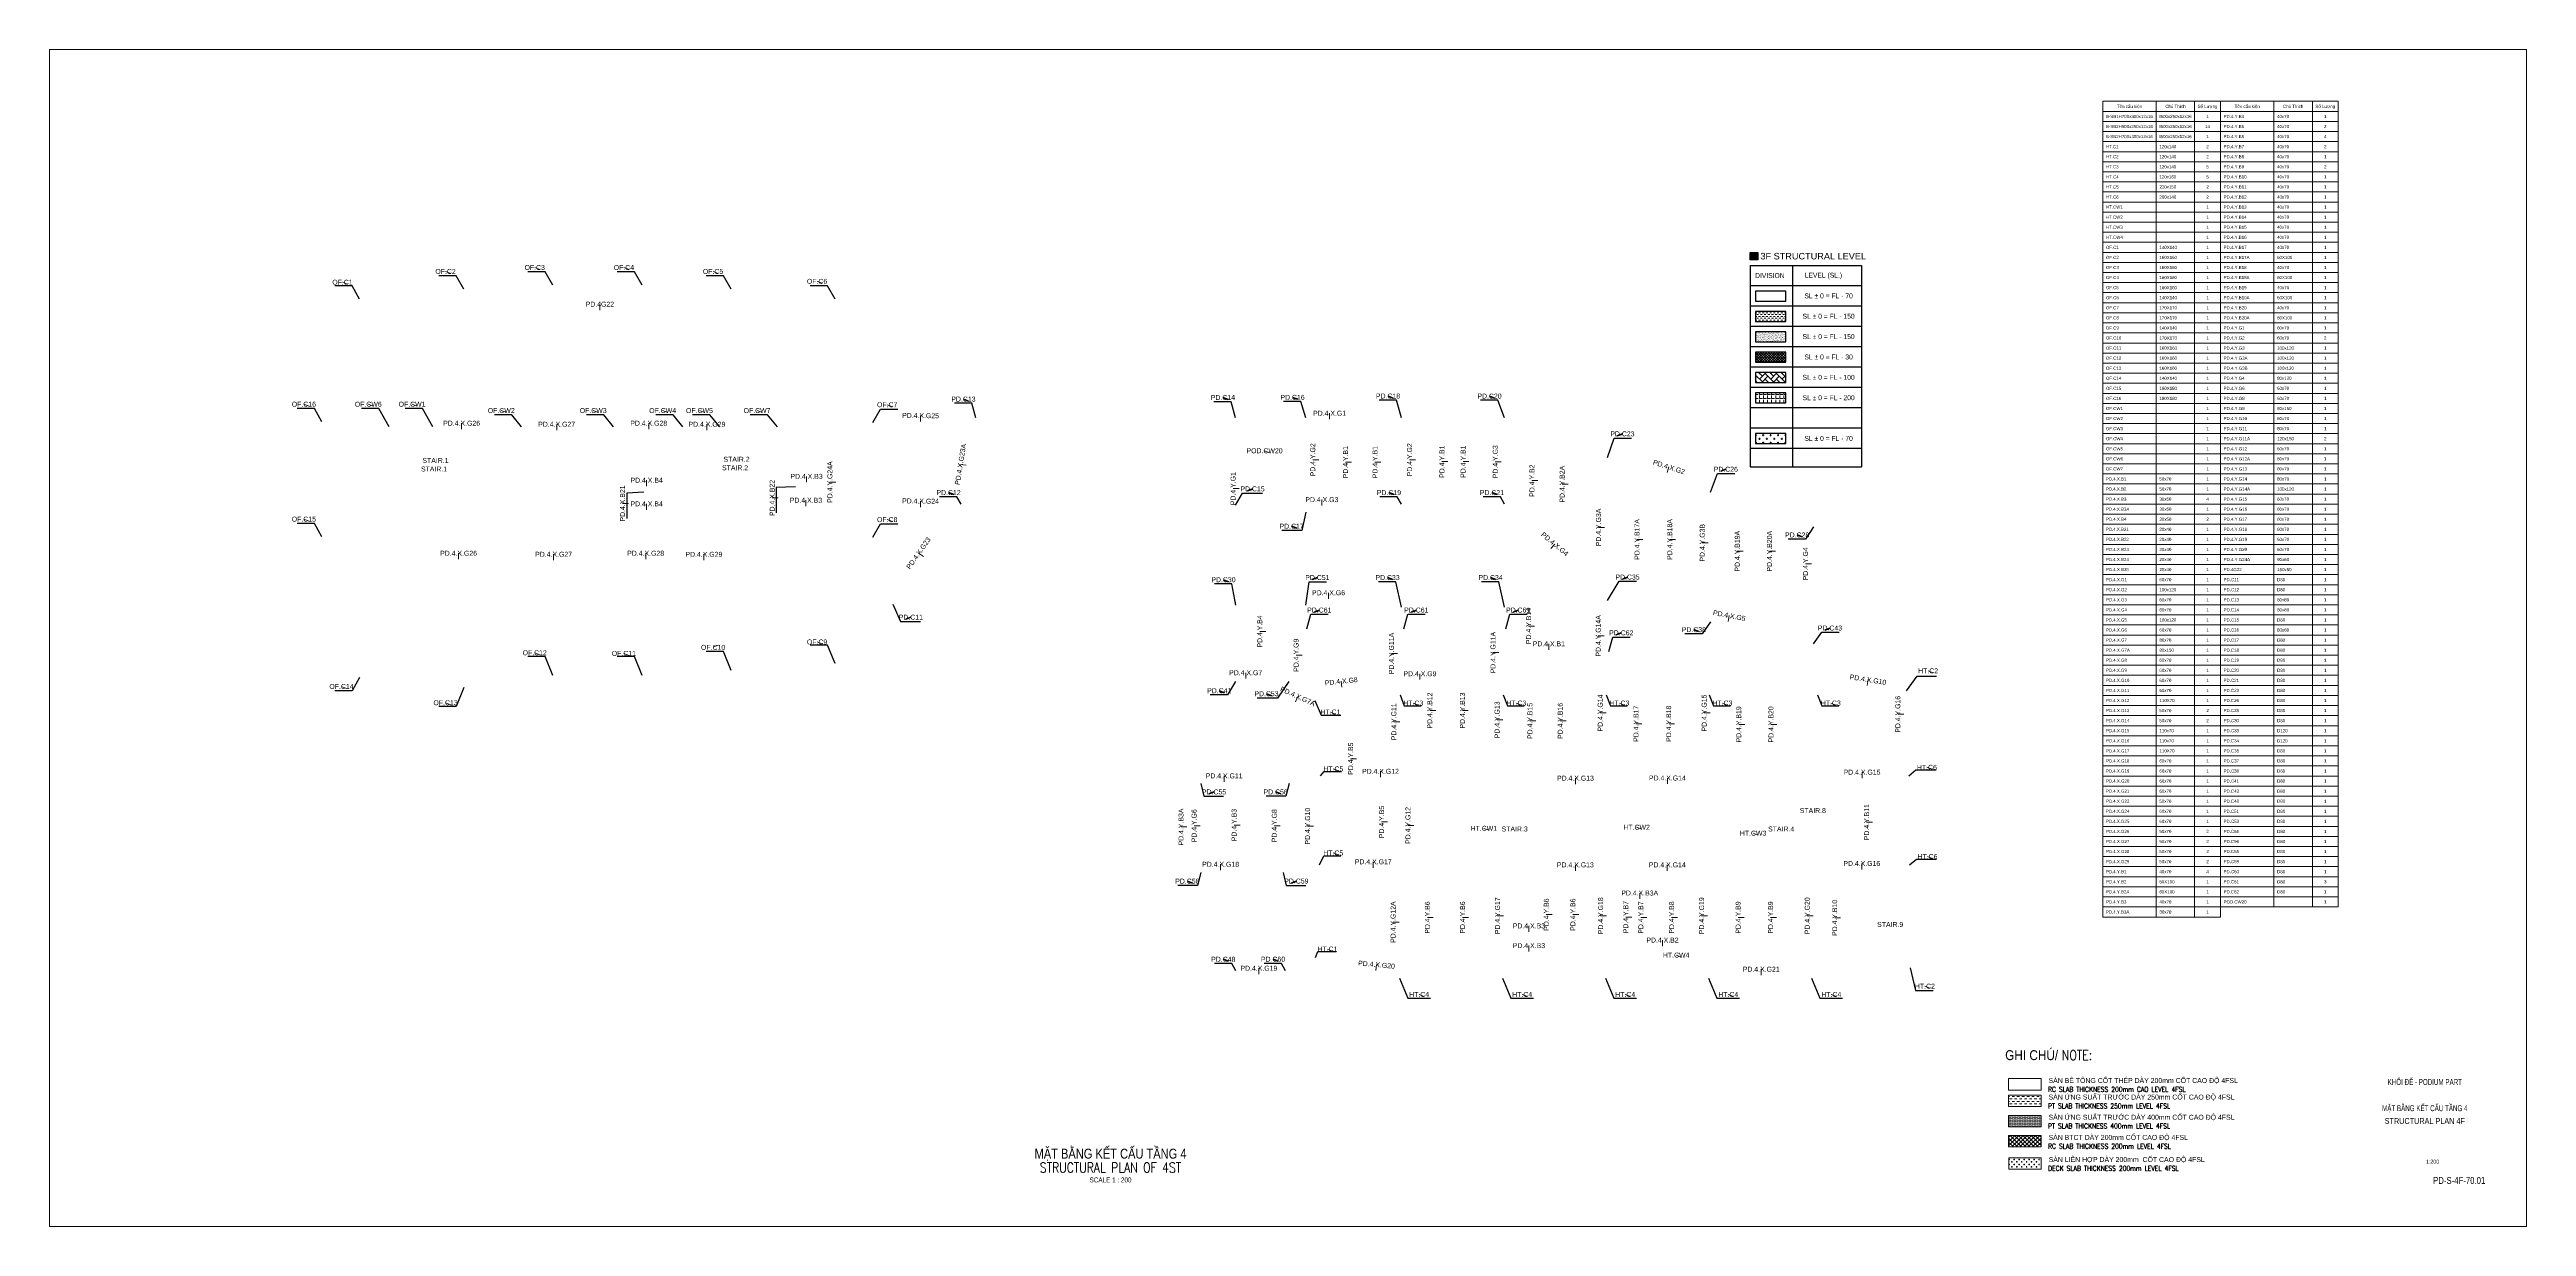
# Paper-space layout 'PD-S-4F-70.01' of a CAD drawing. Header units: millimetres. Extents: x 0 to 1250, y 0 to 594.
# The model-space entities are those that its viewports show. They can reach past a viewport. Long polylines and large blocks are cut down to what shows.
import ezdxf
from ezdxf.enums import TextEntityAlignment as Align

# ---------------------------------------------------------------- set-up
doc = ezdxf.new("R2010")
doc.units = ezdxf.units.MM
doc.header["$MEASUREMENT"] = 0
doc.layers.get('Defpoints').update_dxf_attribs({"color": 155})
for name, color, linetype in [('$0$FOOTING BOTTOM LEVEL$0$@ SL+100 EL-1.3', 11, 'Continuous'), ('$0$FOOTING BOTTOM LEVEL$0$@ SL+300 EL-1.1', 41, 'Continuous'), ('A-DIM1', 7, 'Continuous')]:
    doc.layers.add(name, color=color, linetype=linetype)
for name, color, linetype, lineweight in [('$0$NDC_S_ANNO', 7, 'Continuous', 20), ('$0$NDC_S_DIM', 1, 'Continuous', 15), ('$0$NDC_S_HATCH MATERIAL', 8, 'Continuous', 13), ('$0$NDC_S_VN TEXT', 7, 'Continuous', 20), ('$1$NDC_S_DIM', 1, 'Continuous', 15), ('$1$NDC_S_THIN LINE', 8, 'Continuous', 9), ('$1$NDC_S_VN TEXT', 7, 'Continuous', 20), ('$3$NDC_S_VN TEXT', 7, 'Continuous', 20), ('C1', 20, 'Continuous', 35), ('NDC_FRAME', 7, 'Continuous', 20), ('NDC_S_ANNO', 7, 'Continuous', 20), ('NDC_S_BEAM NAME', 7, 'Continuous', 9), ('NDC_S_CONTINUOUS', 3, 'Continuous', 20), ('NDC_S_DIM', 1, 'Continuous', 15), ('NDC_S_ENG TEXT', 2, 'Continuous', 20), ('NDC_S_ENG TITLE', 3, 'Continuous', 20), ('NDC_S_HATCH MATERIAL', 8, 'Continuous', 13), ('NDC_S_TEXT SYMBOL', 7, 'Continuous', 20), ('NDC_S_VN TEXT', 7, 'Continuous', 20), ('NDC_S_VN TITLE', 6, 'Continuous', 35)]:
    doc.layers.add(name, color=color, linetype=linetype, lineweight=lineweight)
doc.styles.add('$0$ARIAL', font='arial.ttf', dxfattribs={"width": 0.8})
doc.styles.add('$0$FOOTING BOTTOM LEVEL$0$AREA MENSURATION$0$Style-Arial', font='arial.ttf')
doc.styles.add('$0$NDC_ARIAL', font='arial.ttf', dxfattribs={"width": 0.85})
doc.styles.add('$0$NDC_DIM', font='', dxfattribs={"width": 0.75})
doc.styles.add('ARIAL', font='arial.ttf', dxfattribs={"width": 0.8})
doc.styles.add('NDC_ANNO', font='', dxfattribs={"width": 0.8})
doc.styles.add('NDC_ARIAL', font='arial.ttf', dxfattribs={"width": 0.85})
doc.styles.add('NDC_DIM', font='', dxfattribs={"width": 0.75})
doc.styles.add('NDC_EN TXT', font='romans.shx', dxfattribs={"width": 0.8})
doc.styles.add('NDC_VIE TXT', font='arial.ttf', dxfattribs={"width": 0.8})
doc.styles.get('$0$NDC_DIM').set_extended_font_data('Dotum')
doc.styles.get('NDC_ANNO').set_extended_font_data('Dotum')
doc.styles.get('NDC_DIM').set_extended_font_data('Dotum')
doc.dimstyles.new('$0$NDC_dim_150', dxfattribs={"dimscale": 150, "dimtxt": 2.2, "dimasz": 1.5, "dimexe": 1.5, "dimexo": 2.5, "dimgap": 1, "dimtad": 1, "dimdec": 0, "dimzin": 0, "dimdsep": 46, "dimtxsty": '$0$NDC_DIM', "dimblk": '$0$DIMMARK', "dimcen": 0.09, "dimdle": 1.2, "dimclrd": 1, "dimclre": 1, "dimclrt": 3, "dimadec": 0, "dimazin": 0, "dimtfac": 1, "dimtdec": 0, "dimtix": 1, "dimtofl": 0, "dimtmove": 0, "dimatfit": 3, "dimfxl": 0, "dimtolj": 1, "dimtzin": 0, "dimarcsym": 0})
doc.dimstyles.new('$0$NDC_dim_iso', dxfattribs={"dimtxt": 2.2, "dimasz": 1, "dimexe": 1.5, "dimexo": 2.5, "dimgap": 1, "dimtad": 1, "dimdec": 0, "dimzin": 0, "dimdsep": 46, "dimtxsty": '$0$NDC_DIM', "dimblk": '$0$DIMMARK', "dimcen": 0.09, "dimdle": 1.2, "dimclrd": 1, "dimclre": 1, "dimclrt": 3, "dimadec": 0, "dimazin": 0, "dimtfac": 1, "dimtdec": 0, "dimtix": 1, "dimtofl": 0, "dimtmove": 0, "dimatfit": 3, "dimfxl": 0, "dimtolj": 1, "dimtzin": 0, "dimarcsym": 0})
doc.dimstyles.new('NDC_dim_150', dxfattribs={"dimscale": 150, "dimtxt": 2.2, "dimasz": 1.5, "dimexe": 1.5, "dimexo": 2.5, "dimgap": 1, "dimtad": 1, "dimdec": 0, "dimzin": 0, "dimdsep": 46, "dimtxsty": 'NDC_DIM', "dimblk": 'DIMMARK', "dimcen": 0.09, "dimdle": 1.2, "dimclrd": 1, "dimclre": 1, "dimclrt": 3, "dimadec": 0, "dimazin": 0, "dimtfac": 1, "dimtdec": 0, "dimtix": 1, "dimtofl": 0, "dimtmove": 0, "dimatfit": 3, "dimfxl": 0, "dimtolj": 1, "dimtzin": 0, "dimarcsym": 0})

# ---------------------------------------------------------------- blocks, each defined once
blk = doc.blocks.new('Drawing name_symbol')
at = {"layer": 'NDC_S_ENG TITLE', "style": 'NDC_EN TXT', "width": 0.8}
blk.add_attdef('SECTDET1', text='', height=5, dxfattribs=at).set_placement((0, 1), align=Align.CENTER)
at = {"layer": 'NDC_S_TEXT SYMBOL', "lineweight": 25, "style": 'NDC_ANNO', "width": 0.8}
blk.add_attdef('SSCALE', text='', height=2.5, dxfattribs=at).set_placement((0, -4), align=Align.CENTER)
at = {"layer": 'NDC_S_VN TITLE', "style": 'NDC_VIE TXT', "width": 0.8}
blk.add_attdef('SECTDET2', text='', height=5, dxfattribs=at).set_placement((0, 8), align=Align.CENTER)
blk = doc.blocks.new('$0$DIMMARK')
at = {"layer": '$0$NDC_S_DIM', "color": 1}
blk.add_line((-1.5, 0), (1, 0), dxfattribs=at)
at = {"layer": '$0$NDC_S_DIM', "color": 2, "const_width": 0.1}
blk.add_lwpolyline([(-0.42, -0.42), (0.42, 0.42)], dxfattribs=at)
blk = doc.blocks.new('DIMMARK')
at = {"layer": 'NDC_S_DIM', "color": 1}
blk.add_line((-1.5, 0), (1, 0), dxfattribs=at)
at = {"layer": 'NDC_S_DIM', "color": 2, "const_width": 0.1}
blk.add_lwpolyline([(-0.42, -0.42), (0.42, 0.42)], dxfattribs=at)
blk = doc.blocks.new('A$C3d944fba')
at = {"layer": 'NDC_S_ANNO', "color": 2, "style": 'ARIAL', "width": 0.8}
for s, p in [('STAIR.1', (11306, 51041)), ('STAIR.2', (41693, 51161)), ('STAIR.8', (150325, 15703)), ('STAIR.3', (120230, 13845)), ('STAIR.4', (147130, 13845)), ('STAIR.9', (158136, 4203))]:
    blk.add_text(s, height=500, dxfattribs=at).set_placement(p, align=Align.MIDDLE_CENTER)
blk = doc.blocks.new('*U32')
at = {"layer": '$0$NDC_S_ANNO', "ltscale": 0.8, "style": '$0$ARIAL', "width": 0.8}
blk.add_attdef('TEN', text='', height=2.5, dxfattribs=at).set_placement((-2.6, 1), align=Align.MIDDLE_CENTER)
at = {"layer": 'A-DIM1', "ltscale": 0.8, "style": '$0$ARIAL', "width": 0.8, "flags": 1}
blk.add_attdef('CHU_THICH', text='', height=2.5, dxfattribs=at).set_placement((0, 0), align=Align.MIDDLE_CENTER)
at = {"layer": 'Defpoints'}
blk.add_leader([(0, 0), (-2.6, 1)], dimstyle='$0$NDC_dim_iso', override={"dimgap": 0.625, "dimtad": 0}, dxfattribs=at)
blk = doc.blocks.new('*U31')
at = {"layer": '$0$NDC_S_ANNO', "ltscale": 0.8, "style": '$0$ARIAL', "width": 0.8}
blk.add_attdef('TEN', text='', height=2.5, dxfattribs=at).set_placement((0, 3), align=Align.MIDDLE_CENTER)
at = {"layer": 'A-DIM1', "ltscale": 0.8, "style": '$0$ARIAL', "width": 0.8, "flags": 1}
blk.add_attdef('CHU_THICH', text='', height=2.5, dxfattribs=at).set_placement((0, 0), align=Align.MIDDLE_CENTER)
at = {"layer": 'Defpoints'}
blk.add_leader([(0, 0), (0, 3)], dimstyle='$0$NDC_dim_iso', override={"dimgap": 0.625, "dimtad": 0}, dxfattribs=at)
blk = doc.blocks.new('*U30')
at = {"layer": '$0$NDC_S_ANNO', "ltscale": 0.8, "style": '$0$ARIAL', "width": 0.8}
blk.add_attdef('TEN', text='', height=2.5, dxfattribs=at).set_placement((-2.6, 1), align=Align.MIDDLE_CENTER)
at = {"layer": 'A-DIM1', "ltscale": 0.8, "style": '$0$ARIAL', "width": 0.8, "flags": 1}
blk.add_attdef('CHU_THICH', text='', height=2.5, dxfattribs=at).set_placement((0, 0), align=Align.MIDDLE_CENTER)
at = {"layer": 'Defpoints'}
blk.add_leader([(0, 0), (-2.6, 1)], dimstyle='$0$NDC_dim_iso', override={"dimgap": 0.625, "dimtad": 0}, dxfattribs=at)

msp = doc.modelspace()

# ---------------------------------------------------------------- hatches: boundary and pattern name
at = {"layer": '$0$NDC_S_HATCH MATERIAL'}
h = msp.add_hatch(dxfattribs=at)
h.set_pattern_fill('DASH', color=256, scale=1500)
h.set_pattern_definition([(0, (-983, -33.5), (187.5, 187.5), [187.5, -187.5])])
h.paths.add_polyline_path([(179132, 75843), (176082, 75843), (176082, 74843), (179132, 74843)])
h = msp.add_hatch(dxfattribs=at)
h.set_pattern_fill('AR-SAND', color=256, scale=100)
h.set_pattern_definition([(37.5, (0, 0), (-6.29934, 192.68238), [0, -152, 0, -170, 0, -162.5]), (7.5, (0, 0), (176.97767, 282.2146), [0, -82, 0, -137, 0, -52.5]), (327.5, (-123, 0), (311.41419, 0.5659), [0, -50, 0, -180, 0, -235]), (317.5, (-123, 0), (300.61266, 87.76756), [0, -25, 0, -118, 0, -135])])
h.paths.add_polyline_path([(179132, 73788), (176082, 73788), (176082, 72788), (179132, 72788)])
h = msp.add_hatch(dxfattribs=at)
h.set_pattern_fill('AR-HBONE', color=256, scale=100)
h.paths.add_polyline_path([(179132, 69677), (176082, 69677), (176082, 68677), (179132, 68677)])
h = msp.add_hatch(dxfattribs=at)
h.set_pattern_fill('CROSS', color=256, scale=1500)
h.set_pattern_definition([(0, (-983, -4144.67), (375, 375), [187.5, -562.5]), (90, (-889.25, -4238.4), (-375, 375), [187.5, -562.5])])
h.paths.add_polyline_path([(179132, 63510), (176082, 63510), (176082, 62510), (179132, 62510)])
at = {"layer": '$1$NDC_S_DIM', "ltscale": 100}
h = msp.add_hatch(dxfattribs=at)
h.set_pattern_fill('ANSI37', color=251, scale=1500)
h.set_pattern_definition([(45, (-42921, -44737.08), (-132.58252, 132.58252), []), (135, (-42921, -44737.08), (-132.58252, -132.58252), [])])
h.paths.add_polyline_path([(179132, 71732), (176082, 71732), (176082, 70732), (179132, 70732)])
h = msp.add_hatch(dxfattribs=at)
h.set_pattern_fill('ANGLE', color=251, scale=1500)
h.set_pattern_definition([(0, (-55759.5, 72409.5), (0, 412.5), [300, -112.5]), (90, (-55759.5, 72409.5), (-412.5, 3e-14), [300, -112.5])])
h.paths.add_polyline_path([(179132, 67621), (176082, 67621), (176082, 66621), (179132, 66621)])
at = {"layer": '$1$NDC_S_THIN LINE', "ltscale": 100}
h = msp.add_hatch(color=251, dxfattribs=at)
h.dxf.hatch_style = 1
h.paths.add_polyline_path([(176322, 81791), (175552, 81791), (175552, 81059), (176322, 81059)])
at = {"layer": 'NDC_S_HATCH MATERIAL'}
h = msp.add_hatch(dxfattribs=at)
h.set_pattern_fill('DASH', color=256, scale=2000)
h.set_pattern_definition([(0, (167225.83, -59144.32), (250, 250), [250, -250])])
h.paths.add_polyline_path([(201630, -3269), (204907, -3269), (204907, -4421), (201630, -4421)])
h = msp.add_hatch(dxfattribs=at)
h.set_pattern_fill('DOTS', color=256, scale=1800)
h.paths.add_polyline_path([(204907, -5304), (201630, -5304), (201630, -6456), (204907, -6456)])
h = msp.add_hatch(dxfattribs=at)
h.set_pattern_fill('CROSS', color=256, scale=1000)
h.set_pattern_definition([(0, (5140.18, 3244.74), (250, 250), [125, -375]), (90, (5202.68, 3182.24), (-250, 250), [125, -375])])
h.paths.add_polyline_path([(201640, -9573), (201640, -10725), (204918, -10725), (204918, -9573)])

# ---------------------------------------------------------------- linework, layer by layer
at = {"layer": '$0$FOOTING BOTTOM LEVEL$0$@ SL+100 EL-1.3', "color": 7}
for points in [[(179132, 73788), (176082, 73788), (176082, 72788), (179132, 72788)], [(179132, 71732), (176082, 71732), (176082, 70732), (179132, 70732)], [(179132, 71732), (176082, 71732), (176082, 70732), (179132, 70732)], [(179132, 69677), (176082, 69677), (176082, 68677), (179132, 68677)], [(179132, 67621), (176082, 67621), (176082, 66621), (179132, 66621)], [(179132, 63510), (176082, 63510), (176082, 62510), (179132, 62510)], [(179132, 63510), (176082, 63510), (176082, 62510), (179132, 62510)]]:
    msp.add_lwpolyline(points, close=True, dxfattribs=at)
at = {"layer": '$0$FOOTING BOTTOM LEVEL$0$@ SL+300 EL-1.1', "color": 7}
for points in [[(179132, 77899), (176082, 77899), (176082, 76899), (179132, 76899)], [(179132, 75843), (176082, 75843), (176082, 74843), (179132, 74843)]]:
    msp.add_lwpolyline(points, close=True, dxfattribs=at)
for p, q in [((175534, 80478), (186799, 80478)), ((175534, 80478), (175534, 60173)), ((179814, 80478), (179814, 60173)), ((186799, 80478), (186799, 60173)), ((175534, 78478), (186799, 78478)), ((175534, 76422), (186799, 76422)), ((175534, 74366), (186799, 74366)), ((175534, 72311), (186799, 72311)), ((175534, 70255), (186799, 70255)), ((175534, 68200), (186799, 68200)), ((175534, 66144), (186799, 66144)), ((175534, 64088), (186799, 64088)), ((175534, 64088), (186799, 64088)), ((175534, 62033), (186799, 62033)), ((175534, 60173), (186799, 60173))]:
    msp.add_line(p, q)
msp.add_lwpolyline([(175552, 81791), (176322, 81791), (176322, 81059), (175552, 81059)], close=True)
at = {"layer": 'NDC_FRAME'}
for p, q in [((211135, 97055), (223015, 97055)), ((211135, 97055), (211135, 14720)), ((211135, 97055), (223015, 97055)), ((211135, 96038), (223015, 96038)), ((211135, 95022), (223015, 95022)), ((216535, 97055), (216535, 14720)), ((220410, 97055), (220410, 14720)), ((223015, 97055), (223015, 14720)), ((223015, 97055), (223015, 15737)), ((223015, 97055), (234895, 97055)), ((223015, 96038), (234895, 96038)), ((223015, 95022), (234895, 95022)), ((228415, 97055), (228415, 15737)), ((232290, 97055), (232290, 15737)), ((234895, 97055), (234895, 15737)), ((211135, 94005), (223015, 94005)), ((211135, 92989), (223015, 92989)), ((223015, 94005), (234895, 94005)), ((223015, 92989), (234895, 92989)), ((211135, 91972), (223015, 91972)), ((211135, 90956), (223015, 90956)), ((223015, 91972), (234895, 91972)), ((223015, 90956), (234895, 90956)), ((211135, 89939), (223015, 89939)), ((211135, 88923), (223015, 88923)), ((211135, 87906), (223015, 87906)), ((223015, 89939), (234895, 89939)), ((223015, 88923), (234895, 88923)), ((223015, 87906), (234895, 87906)), ((211135, 86890), (223015, 86890)), ((211135, 85873), (223015, 85873)), ((223015, 86890), (234895, 86890)), ((223015, 85873), (234895, 85873)), ((211135, 84857), (223015, 84857)), ((211135, 83840), (223015, 83840)), ((211135, 82824), (223015, 82824)), ((223015, 84857), (234895, 84857)), ((223015, 83840), (234895, 83840)), ((223015, 82824), (234895, 82824)), ((211135, 81808), (223015, 81808)), ((211135, 80791), (223015, 80791)), ((223015, 81808), (234895, 81808)), ((223015, 80791), (234895, 80791)), ((211135, 79775), (223015, 79775)), ((211135, 78758), (223015, 78758)), ((211135, 77742), (223015, 77742)), ((223015, 79775), (234895, 79775)), ((223015, 78758), (234895, 78758)), ((223015, 77742), (234895, 77742)), ((211135, 76725), (223015, 76725)), ((211135, 75709), (223015, 75709)), ((223015, 76725), (234895, 76725)), ((223015, 75709), (234895, 75709)), ((211135, 74692), (223015, 74692)), ((211135, 73676), (223015, 73676)), ((211135, 72659), (223015, 72659)), ((223015, 74692), (234895, 74692)), ((223015, 73676), (234895, 73676)), ((223015, 72659), (234895, 72659)), ((211135, 71643), (223015, 71643)), ((211135, 70626), (223015, 70626)), ((223015, 71643), (234895, 71643)), ((223015, 70626), (234895, 70626)), ((211135, 69610), (223015, 69610)), ((211135, 68593), (223015, 68593)), ((211135, 67577), (223015, 67577)), ((223015, 69610), (234895, 69610)), ((223015, 68593), (234895, 68593)), ((223015, 67577), (234895, 67577)), ((211135, 66560), (223015, 66560)), ((211135, 65544), (223015, 65544)), ((223015, 66560), (234895, 66560)), ((223015, 65544), (234895, 65544)), ((211135, 64528), (223015, 64528)), ((211135, 63511), (223015, 63511)), ((223015, 64528), (234895, 64528)), ((223015, 63511), (234895, 63511)), ((211135, 62495), (223015, 62495)), ((211135, 61478), (223015, 61478)), ((211135, 60462), (223015, 60462)), ((223015, 62495), (234895, 62495)), ((223015, 61478), (234895, 61478)), ((223015, 60462), (234895, 60462)), ((211135, 59445), (223015, 59445)), ((211135, 58429), (223015, 58429)), ((223015, 59445), (234895, 59445)), ((223015, 58429), (234895, 58429)), ((211135, 57412), (223015, 57412)), ((211135, 56396), (223015, 56396)), ((211135, 55379), (223015, 55379)), ((223015, 57412), (234895, 57412)), ((223015, 56396), (234895, 56396)), ((223015, 55379), (234895, 55379)), ((211135, 54363), (223015, 54363)), ((211135, 53346), (223015, 53346)), ((223015, 54363), (234895, 54363)), ((223015, 53346), (234895, 53346)), ((211135, 52330), (223015, 52330)), ((211135, 51313), (223015, 51313)), ((211135, 50297), (223015, 50297)), ((223015, 52330), (234895, 52330)), ((223015, 51313), (234895, 51313)), ((223015, 50297), (234895, 50297)), ((211135, 49280), (223015, 49280)), ((211135, 48264), (223015, 48264)), ((223015, 49280), (234895, 49280)), ((223015, 48264), (234895, 48264)), ((211135, 47248), (223015, 47248)), ((211135, 46231), (223015, 46231)), ((211135, 45215), (223015, 45215)), ((223015, 47248), (234895, 47248)), ((223015, 46231), (234895, 46231)), ((223015, 45215), (234895, 45215)), ((211135, 44198), (223015, 44198)), ((211135, 43182), (223015, 43182)), ((223015, 44198), (234895, 44198)), ((223015, 43182), (234895, 43182)), ((211135, 42165), (223015, 42165)), ((211135, 41149), (223015, 41149)), ((211135, 40132), (223015, 40132)), ((223015, 42165), (234895, 42165)), ((223015, 41149), (234895, 41149)), ((223015, 40132), (234895, 40132)), ((211135, 39116), (223015, 39116)), ((211135, 38099), (223015, 38099)), ((223015, 39116), (234895, 39116)), ((223015, 38099), (234895, 38099)), ((211135, 37083), (223015, 37083)), ((211135, 36066), (223015, 36066)), ((211135, 35050), (223015, 35050)), ((223015, 37083), (234895, 37083)), ((223015, 36066), (234895, 36066)), ((223015, 35050), (234895, 35050)), ((211135, 34033), (223015, 34033)), ((211135, 33017), (223015, 33017)), ((223015, 34033), (234895, 34033)), ((223015, 33017), (234895, 33017)), ((211135, 32000), (223015, 32000)), ((211135, 30984), (223015, 30984)), ((223015, 32000), (234895, 32000)), ((223015, 30984), (234895, 30984)), ((211135, 29968), (223015, 29968)), ((211135, 28951), (223015, 28951)), ((211135, 27935), (223015, 27935)), ((223015, 29968), (234895, 29968)), ((223015, 28951), (234895, 28951)), ((223015, 27935), (234895, 27935)), ((211135, 26918), (223015, 26918)), ((211135, 25902), (223015, 25902)), ((223015, 26918), (234895, 26918)), ((223015, 25902), (234895, 25902)), ((211135, 24885), (223015, 24885)), ((211135, 23869), (223015, 23869)), ((211135, 22852), (223015, 22852)), ((223015, 24885), (234895, 24885)), ((223015, 23869), (234895, 23869)), ((223015, 22852), (234895, 22852)), ((211135, 21836), (223015, 21836)), ((211135, 20819), (223015, 20819)), ((223015, 21836), (234895, 21836)), ((223015, 20819), (234895, 20819)), ((211135, 19803), (223015, 19803)), ((211135, 18786), (223015, 18786)), ((211135, 17770), (223015, 17770)), ((223015, 19803), (234895, 19803)), ((223015, 18786), (234895, 18786)), ((223015, 17770), (234895, 17770)), ((211135, 16753), (223015, 16753)), ((211135, 15737), (223015, 15737)), ((223015, 16753), (234895, 16753)), ((223015, 15737), (234895, 15737)), ((211135, 14720), (223015, 14720))]:
    msp.add_line(p, q, dxfattribs=at)
at = {"layer": 'NDC_S_CONTINUOUS'}
for p, q in [((201630, -1597), (204907, -1597)), ((201630, -2749), (201630, -1597)), ((204907, -1597), (204907, -2749)), ((204907, -2749), (201630, -2749)), ((201630, -3269), (204907, -3269)), ((201630, -4421), (201630, -3269)), ((204907, -4421), (201630, -4421)), ((204907, -3269), (204907, -4421)), ((201630, -5304), (204907, -5304)), ((201630, -6456), (201630, -5304)), ((204907, -6456), (201630, -6456)), ((201630, -7338), (204907, -7338)), ((201630, -8491), (201630, -7338)), ((204907, -5304), (204907, -6456)), ((204907, -7338), (204907, -8491)), ((204907, -8491), (201630, -8491)), ((201640, -9573), (204918, -9573)), ((201640, -9573), (201640, -10725)), ((204918, -9573), (204918, -10725)), ((201640, -10725), (204918, -10725))]:
    msp.add_line(p, q, dxfattribs=at)
at = {"layer": 'NDC_S_HATCH MATERIAL', "linetype": 'Continuous', "ltscale": 500}
for p, q in [((201630, -7547), (201838, -7338)), ((201630, -7966), (202257, -7338)), ((201630, -8385), (202676, -7338)), ((202949, -8491), (201797, -7338)), ((201943, -8491), (203095, -7338)), ((203369, -8491), (202216, -7338)), ((202362, -8491), (203514, -7338)), ((203788, -8491), (202635, -7338)), ((202781, -8491), (203933, -7338)), ((204207, -8491), (203055, -7338)), ((203200, -8491), (204352, -7338)), ((204626, -8491), (203474, -7338)), ((203619, -8491), (204771, -7338)), ((204907, -8353), (203893, -7338)), ((204907, -7934), (204312, -7338)), ((204907, -7515), (204731, -7338)), ((202530, -8491), (201630, -7590)), ((202111, -8491), (201630, -8009)), ((201692, -8491), (201630, -8428)), ((204038, -8491), (204907, -7621)), ((204457, -8491), (204907, -8041)), ((204876, -8491), (204907, -8460))]:
    msp.add_line(p, q, dxfattribs=at)

# ---------------------------------------------------------------- block references
at = {"layer": '$0$NDC_S_VN TEXT', "xscale": 200, "yscale": 200, "zscale": 200}
for name, p, values in [('*U32', (44390, 79684), {'TEN': 'OF.C2'}), ('*U32', (53390, 80084), {'TEN': 'OF.C3'}), ('*U32', (62390, 80079), {'TEN': 'OF.C4'}), ('*U32', (71391, 79684), {'TEN': 'OF.C5'}), ('*U32', (33984, 78593), {'TEN': 'OF.C1'}), ('*U32', (81890, 78684), {'TEN': 'OF.C6'}), ('*U31', (59448, 75979), {'TEN': 'PD.4G22'}), ('*U32', (30090, 66284), {'TEN': 'OF.C16'}), ('*U32', (88970, 66231), {'TEN': 'OF.C7'}), ('*U32', (30090, 54684), {'TEN': 'OF.C15'}), ('*U32', (88970, 54631), {'TEN': 'OF.C8'}), ('*U32', (81889, 42284), {'TEN': 'OF.C9'}), ('*U32', (53390, 41194), {'TEN': 'OF.C12'}), ('*U32', (62390, 41130), {'TEN': 'OF.C11'}), ('*U32', (33889, 37794), {'TEN': 'OF.C14'}), ('*U32', (44390, 36149), {'TEN': 'OF.C13'})]:
    msp.add_blockref(name, p, dxfattribs=at).add_auto_attribs(values)
at = {"layer": '$0$NDC_S_VN TEXT'}
for p, xscale, yscale, zscale, rotation, values in [((91805, 64732), 200.0000000000001, 200.0000000000001, 200.0000000000001, 359.4087752515787, {'TEN': 'PD.4.X.G25'}), ((83263, 58620), 200.0000000000006, 200.0000000000006, 200.0000000000006, 90, {'TEN': 'PD.4.Y.G24A'}), ((96431, 60316), 200, 200, 200, 80.90867539086476, {'TEN': 'PD.4.X.G23A'}), ((123955, 57963), 200.0000000000008, 200.0000000000008, 200.0000000000008, 90, {'TEN': 'PD.4.Y.G1'}), ((91805, 56105), 200.0000000000001, 200.0000000000001, 200.0000000000001, 359.4087752515787, {'TEN': 'PD.4.X.G24'}), ((92097, 51107), 200, 200, 200, 55.06250331946775, {'TEN': 'PD.4.X.G23'}), ((141604, 23967), 200.0000000000008, 200.0000000000008, 200.0000000000008, 90, {'TEN': 'PD.4.Y.G12'}), ((140104, 14204), 200.0000000000008, 200.0000000000008, 200.0000000000008, 90, {'TEN': 'PD.4.Y.G12A'})]:
    msp.add_blockref('*U31', p, dxfattribs=dict(at, xscale=xscale, yscale=yscale, zscale=zscale, rotation=rotation)).add_auto_attribs(values)
ref = msp.add_blockref('*U32', (71390, 42144), dxfattribs=dict(at, xscale=-200, yscale=200, zscale=200, rotation=179.999999996588))
ref.add_attrib('TEN', 'OF.C10', dxfattribs={"layer": '$0$NDC_S_ANNO', "ltscale": 0.8, "height": 500, "rotation": 360, "style": '$0$ARIAL', "width": 0.8}).set_placement((70875, 41939), align=Align.MIDDLE_CENTER)
at = {"layer": '$1$NDC_S_VN TEXT', "xscale": 200, "yscale": 200, "zscale": 200}
for p, values in [((133099, 64971), {'TEN': 'PD.4.X.G1'}), ((45494, 63965), {'TEN': 'PD.4.X.G26'}), ((55089, 63860), {'TEN': 'PD.4.X.G27'}), ((64377, 63965), {'TEN': 'PD.4.X.G28'}), ((70255, 63857), {'TEN': 'PD.4.X.G29'}), ((64164, 58212), {'TEN': 'PD.4.X.B4'}), ((80305, 58601), {'TEN': 'PD.4.X.B3'}), ((64164, 55824), {'TEN': 'PD.4.X.B4'}), ((80248, 56191), {'TEN': 'PD.4.X.B3'}), ((132316, 56249), {'TEN': 'PD.4.X.G3'}), ((45186, 50838), {'TEN': 'PD.4.X.G26'}), ((54781, 50733), {'TEN': 'PD.4.X.G27'}), ((64069, 50838), {'TEN': 'PD.4.X.G28'}), ((69947, 50730), {'TEN': 'PD.4.X.G29'}), ((132989, 46849), {'TEN': 'PD.4.X.G6'}), ((155227, 41695), {'TEN': 'PD.4.X.B1'}), ((124630, 38778), {'TEN': 'PD.4.X.G7'}), ((142218, 38677), {'TEN': 'PD.4.X.G9'}), ((122453, 28365), {'TEN': 'PD.4.X.G11'}), ((138234, 28826), {'TEN': 'PD.4.X.G12'}), ((157914, 28134), {'TEN': 'PD.4.X.G13'}), ((167193, 28150), {'TEN': 'PD.4.X.G14'}), ((186840, 28738), {'TEN': 'PD.4.X.G15'}), ((122099, 19439), {'TEN': 'PD.4.X.G18'}), ((137507, 19694), {'TEN': 'PD.4.X.G17'}), ((157904, 19384), {'TEN': 'PD.4.X.G13'}), ((167183, 19384), {'TEN': 'PD.4.X.G14'}), ((186815, 19522), {'TEN': 'PD.4.X.G16'}), ((164402, 16541), {'TEN': 'PD.4.X.B3A'}), ((153217, 13222), {'TEN': 'PD.4.X.B3'}), ((166699, 11790), {'TEN': 'PD.4.X.B2'}), ((153217, 11229), {'TEN': 'PD.4.X.B3'}), ((125964, 8946), {'TEN': 'PD.4.X.G19'}), ((176666, 8853), {'TEN': 'PD.4.X.G21'})]:
    msp.add_blockref('*U31', p, dxfattribs=at).add_auto_attribs(values)
at = {"layer": '$1$NDC_S_VN TEXT'}
for p, xscale, yscale, zscale, rotation, values in [((132001, 60868), 200.0000000000004, 200.0000000000004, 200.0000000000004, 90, {'TEN': 'PD.4.Y.G2'}), ((135305, 60632), 200.0000000000004, 200.0000000000004, 200.0000000000004, 90, {'TEN': 'PD.4.Y.B1'}), ((138281, 60632), 200.0000000000004, 200.0000000000004, 200.0000000000004, 90, {'TEN': 'PD.4.Y.B1'}), ((141775, 60868), 200.0000000000004, 200.0000000000004, 200.0000000000004, 90, {'TEN': 'PD.4.Y.G2'}), ((145037, 60682), 200.0000000000004, 200.0000000000004, 200.0000000000004, 90, {'TEN': 'PD.4.Y.B1'}), ((147166, 60682), 200.0000000000004, 200.0000000000004, 200.0000000000004, 90, {'TEN': 'PD.4.Y.B1'}), ((150419, 60677), 200.0000000000004, 200.0000000000004, 200.0000000000004, 90, {'TEN': 'PD.4.Y.G3'}), ((154123, 58768), 200.0000000000004, 200.0000000000004, 200.0000000000004, 90, {'TEN': 'PD.4.Y.B2'}), ((167172, 59574), 200, 200, 200, 342.2658756776452, {'TEN': 'PD.4.X.G2'}), ((62333, 56460), 200.0000000000001, 200.0000000000001, 200.0000000000001, 90, {'TEN': 'PD.4.X.B21'}), ((77433, 57016), 200.0000000000001, 200.0000000000001, 200.0000000000001, 90, {'TEN': 'PD.4.X.B22'}), ((157166, 58409), 200.0000000000004, 200.0000000000004, 200.0000000000004, 90, {'TEN': 'PD.4.Y.B2A'}), ((160835, 54040), 200.0000000000004, 200.0000000000004, 200.0000000000004, 90, {'TEN': 'PD.4.Y.G3A'}), ((155443, 51907), 200, 200, 200, 320.3070090864199, {'TEN': 'PD.4.X.G4'}), ((164726, 52831), 200.0000000000004, 200.0000000000004, 200.0000000000004, 90, {'TEN': 'PD.4.Y.B17A'}), ((168026, 52831), 200.0000000000004, 200.0000000000004, 200.0000000000004, 90, {'TEN': 'PD.4.Y.B18A'}), ((171311, 52492), 200.0000000000004, 200.0000000000004, 200.0000000000004, 90, {'TEN': 'PD.4.Y.G3B'}), ((174840, 51643), 200.0000000000004, 200.0000000000004, 200.0000000000004, 90, {'TEN': 'PD.4.Y.B19A'}), ((178092, 51643), 200.0000000000004, 200.0000000000004, 200.0000000000004, 90, {'TEN': 'PD.4.Y.B20A'}), ((181729, 50369), 200.0000000000004, 200.0000000000004, 200.0000000000004, 90, {'TEN': 'PD.4.Y.G4'}), ((153784, 44093), 200.0000000000004, 200.0000000000004, 200.0000000000004, 90, {'TEN': 'PD.4.Y.B14'}), ((173328, 44559), 200, 200, 200, 349.0839635331425, {'TEN': 'PD.4.X.G5'}), ((126652, 43544), 200.0000000000004, 200.0000000000004, 200.0000000000004, 90, {'TEN': 'PD.4.Y.B4'}), ((139938, 41317), 200.0000000000004, 200.0000000000004, 200.0000000000004, 90, {'TEN': 'PD.4.Y.G11A'}), ((150189, 41408), 200.0000000000004, 200.0000000000004, 200.0000000000004, 90, {'TEN': 'PD.4.Y.G11A'}), ((160810, 43097), 200.0000000000004, 200.0000000000004, 200.0000000000004, 90, {'TEN': 'PD.4.Y.G14A'}), ((130316, 41145), 200.0000000000004, 200.0000000000004, 200.0000000000004, 90, {'TEN': 'PD.4.Y.G9'}), ((129642, 36448), 200, 200, 200, 335.5546949548472, {'TEN': 'PD.4.X.G7A'}), ((134340, 37917), 200, 200, 200, 6.25030268874099, {'TEN': 'PD.4.X.G8'}), ((187349, 38090), 200, 200, 200, 350.9519053361248, {'TEN': 'PD.4.X.G10'}), ((140185, 34426), 200.0000000000004, 200.0000000000004, 200.0000000000004, 90, {'TEN': 'PD.4.Y.G11'}), ((143807, 35557), 200.0000000000004, 200.0000000000004, 200.0000000000004, 90, {'TEN': 'PD.4.Y.B12'}), ((147101, 35557), 200.0000000000004, 200.0000000000004, 200.0000000000004, 90, {'TEN': 'PD.4.Y.B13'}), ((150600, 34621), 200.0000000000004, 200.0000000000004, 200.0000000000004, 90, {'TEN': 'PD.4.Y.G13'}), ((153920, 34515), 200.0000000000004, 200.0000000000004, 200.0000000000004, 90, {'TEN': 'PD.4.Y.B15'}), ((156973, 34515), 200.0000000000004, 200.0000000000004, 200.0000000000004, 90, {'TEN': 'PD.4.Y.B16'}), ((161006, 35316), 200.0000000000004, 200.0000000000004, 200.0000000000004, 90, {'TEN': 'PD.4.Y.G14'}), ((164623, 34227), 200.0000000000004, 200.0000000000004, 200.0000000000004, 90, {'TEN': 'PD.4.Y.B17'}), ((167923, 34227), 200.0000000000004, 200.0000000000004, 200.0000000000004, 90, {'TEN': 'PD.4.Y.B18'}), ((171502, 35316), 200.0000000000004, 200.0000000000004, 200.0000000000004, 90, {'TEN': 'PD.4.Y.G15'}), ((174994, 34164), 200.0000000000004, 200.0000000000004, 200.0000000000004, 90, {'TEN': 'PD.4.Y.B19'}), ((178246, 34164), 200.0000000000004, 200.0000000000004, 200.0000000000004, 90, {'TEN': 'PD.4.Y.B20'}), ((191050, 35184), 200.0000000000004, 200.0000000000004, 200.0000000000004, 90, {'TEN': 'PD.4.Y.G16'}), ((135821, 30701), 200.0000000000004, 200.0000000000004, 200.0000000000004, 90, {'TEN': 'PD.4.Y.B5'}), ((118702, 23806), 200.0000000000004, 200.0000000000004, 200.0000000000004, 90, {'TEN': 'PD.4.Y.B3A'}), ((120021, 23932), 200.0000000000004, 200.0000000000004, 200.0000000000004, 90, {'TEN': 'PD.4.Y.G6'}), ((124057, 24004), 200.0000000000004, 200.0000000000004, 200.0000000000004, 90, {'TEN': 'PD.4.Y.B3'}), ((128114, 23932), 200.0000000000004, 200.0000000000004, 200.0000000000004, 90, {'TEN': 'PD.4.Y.G8'}), ((131474, 23888, 0), 200.0000000000004, 200.0000000000004, 200.0000000000004, 90, {'TEN': 'PD.4.Y.G10'}), ((138944, 24314), 200.0000000000004, 200.0000000000004, 200.0000000000004, 90, {'TEN': 'PD.4.Y.B5'}), ((187902, 24292), 200.0000000000004, 200.0000000000004, 200.0000000000004, 90, {'TEN': 'PD.4.Y.B11'}), ((143565, 14664), 200.0000000000004, 200.0000000000004, 200.0000000000004, 90, {'TEN': 'PD.4.Y.B6'}), ((147113, 14664), 200.0000000000004, 200.0000000000004, 200.0000000000004, 90, {'TEN': 'PD.4.Y.B6'}), ((150643, 14845), 200.0000000000004, 200.0000000000004, 200.0000000000004, 90, {'TEN': 'PD.4.Y.G17'}), ((155567, 14962), 200.0000000000004, 200.0000000000004, 200.0000000000004, 90, {'TEN': 'PD.4.Y.B6'}), ((158253, 14962), 200.0000000000004, 200.0000000000004, 200.0000000000004, 90, {'TEN': 'PD.4.Y.B6'}), ((161055, 14845), 200.0000000000004, 200.0000000000004, 200.0000000000004, 90, {'TEN': 'PD.4.Y.G18'}), ((163592, 14710), 200.0000000000004, 200.0000000000004, 200.0000000000004, 90, {'TEN': 'PD.4.Y.B7'}), ((165109, 14664), 200.0000000000004, 200.0000000000004, 200.0000000000004, 90, {'TEN': 'PD.4.Y.B7'}), ((168218, 14664), 200.0000000000004, 200.0000000000004, 200.0000000000004, 90, {'TEN': 'PD.4.Y.B8'}), ((171245, 14845), 200.0000000000004, 200.0000000000004, 200.0000000000004, 90, {'TEN': 'PD.4.Y.G19'}), ((174928, 14664), 200.0000000000004, 200.0000000000004, 200.0000000000004, 90, {'TEN': 'PD.4.Y.B9'}), ((178207, 14664), 200.0000000000004, 200.0000000000004, 200.0000000000004, 90, {'TEN': 'PD.4.Y.B9'}), ((181903, 14845), 200.0000000000004, 200.0000000000004, 200.0000000000004, 90, {'TEN': 'PD.4.Y.G20'}), ((184678, 14627), 200.0000000000004, 200.0000000000004, 200.0000000000004, 90, {'TEN': 'PD.4.Y.B10'}), ((137782, 9316), 199.9999999999995, 199.9999999999995, 199.9999999999995, 354.8088381694785, {'TEN': 'PD.4.X.G20'})]:
    msp.add_blockref('*U31', p, dxfattribs=dict(at, xscale=xscale, yscale=yscale, zscale=zscale, rotation=rotation)).add_auto_attribs(values)
at = {"layer": 'C1', "xscale": 200, "yscale": 200, "zscale": 200}
for p, values in [((139517, 67108), {'TEN': 'PD.C18'}), ((149758, 67101), {'TEN': 'PD.C20'}), ((96660, 66798), {'TEN': 'PD.C13'}), ((122854, 66954), {'TEN': 'PD.C14'}), ((129877, 66974), {'TEN': 'PD.C16'}), ((95160, 57356), {'TEN': 'PD.C12'}), ((139610, 57356), {'TEN': 'PD.C19'}), ((150010, 57356), {'TEN': 'PD.C21'}), ((129790, 53965), {'TEN': 'PD.C17'}), ((180810, 53084), {'TEN': 'PD.C28'}), ((122905, 48562), {'TEN': 'PD.C30'}), ((139469, 48783), {'TEN': 'PD.C33'}), ((149869, 48783), {'TEN': 'PD.C34'}), ((170382, 43524), {'TEN': 'PD.C38'}), ((122483, 37363), {'TEN': 'PD.C41'}), ((119263, 18139), {'TEN': 'PD.C58'}), ((122893, 10256), {'TEN': 'PD.C48'})]:
    msp.add_blockref('*U32', p, dxfattribs=at).add_auto_attribs(values)
at = {"layer": 'C1'}
ref = msp.add_blockref('*U32', (162138, 63285), dxfattribs=dict(at, xscale=-200, yscale=200, zscale=200))
ref.add_attrib('TEN', 'PD.C23', dxfattribs={"layer": '$0$NDC_S_ANNO', "ltscale": 0.8, "height": 500, "style": '$0$ARIAL', "width": 0.8}).set_placement((162653, 63490), align=Align.MIDDLE_CENTER)
ref = msp.add_blockref('*U32', (172574, 59712), dxfattribs=dict(at, xscale=-200, yscale=200, zscale=200))
ref.add_attrib('TEN', 'PD.C26', dxfattribs={"layer": '$0$NDC_S_ANNO', "ltscale": 0.8, "height": 500, "style": '$0$ARIAL', "width": 0.8}).set_placement((173090, 59918), align=Align.MIDDLE_CENTER)
ref = msp.add_blockref('*U32', (124826, 57731), dxfattribs=dict(at, xscale=-200, yscale=200, zscale=200))
ref.add_attrib('TEN', 'PD.C15', dxfattribs={"layer": '$0$NDC_S_ANNO', "ltscale": 0.8, "height": 500, "style": '$0$ARIAL', "width": 0.8}).set_placement((125321, 57936), align=Align.MIDDLE_CENTER)
ref = msp.add_blockref('*U32', (131350, 48783), dxfattribs=dict(at, xscale=-200, yscale=200, zscale=200))
ref.add_attrib('TEN', 'PD.C51', dxfattribs={"layer": '$0$NDC_S_ANNO', "ltscale": 0.8, "height": 500, "style": '$0$ARIAL', "width": 0.8}).set_placement((131866, 48988), align=Align.MIDDLE_CENTER)
ref = msp.add_blockref('*U32', (162653, 48828), dxfattribs=dict(at, xscale=-200, yscale=200, zscale=200))
ref.add_attrib('TEN', 'PD.C35', dxfattribs={"layer": '$0$NDC_S_ANNO', "ltscale": 0.8, "height": 500, "style": '$0$ARIAL', "width": 0.8}).set_placement((163168, 49033), align=Align.MIDDLE_CENTER)
ref = msp.add_blockref('*U32', (90322, 44775), dxfattribs=dict(at, xscale=-200, yscale=200, zscale=200))
ref.add_attrib('TEN', 'PD.C11', dxfattribs={"layer": '$0$NDC_S_ANNO', "ltscale": 0.8, "height": 500, "style": '$0$ARIAL', "width": 0.8}).set_placement((90837, 44981), align=Align.MIDDLE_CENTER)
ref = msp.add_blockref('*U32', (131544, 45498), dxfattribs=dict(at, xscale=-200, yscale=200, zscale=200))
ref.add_attrib('TEN', 'PD.C61', dxfattribs={"layer": '$0$NDC_S_ANNO', "ltscale": 0.8, "height": 500, "style": '$0$ARIAL', "width": 0.8}).set_placement((132060, 45703), align=Align.MIDDLE_CENTER)
ref = msp.add_blockref('*U32', (141335, 45498), dxfattribs=dict(at, xscale=-200, yscale=200, zscale=200))
ref.add_attrib('TEN', 'PD.C61', dxfattribs={"layer": '$0$NDC_S_ANNO', "ltscale": 0.8, "height": 500, "style": '$0$ARIAL', "width": 0.8}).set_placement((141850, 45703), align=Align.MIDDLE_CENTER)
ref = msp.add_blockref('*U32', (151612, 45498), dxfattribs=dict(at, xscale=-200, yscale=200, zscale=200))
ref.add_attrib('TEN', 'PD.C61', dxfattribs={"layer": '$0$NDC_S_ANNO', "ltscale": 0.8, "height": 500, "style": '$0$ARIAL', "width": 0.8}).set_placement((152128, 45703), align=Align.MIDDLE_CENTER)
ref = msp.add_blockref('*U32', (162024, 43199), dxfattribs=dict(at, xscale=-200, yscale=200, zscale=200))
ref.add_attrib('TEN', 'PD.C62', dxfattribs={"layer": '$0$NDC_S_ANNO', "ltscale": 0.8, "height": 500, "style": '$0$ARIAL', "width": 0.8}).set_placement((162540, 43404), align=Align.MIDDLE_CENTER)
ref = msp.add_blockref('*U32', (183092, 43684), dxfattribs=dict(at, xscale=-200, yscale=200, zscale=200))
ref.add_attrib('TEN', 'PD.C43', dxfattribs={"layer": '$0$NDC_S_ANNO', "ltscale": 0.8, "height": 500, "style": '$0$ARIAL', "width": 0.8}).set_placement((183607, 43890), align=Align.MIDDLE_CENTER)
ref = msp.add_blockref('*U32', (127262, 37049), dxfattribs=dict(at, xscale=200, yscale=200, zscale=200))
ref.add_attrib('TEN', 'PD.C53', dxfattribs={"layer": '$0$NDC_S_ANNO', "ltscale": 0.8, "height": 500, "style": '$0$ARIAL', "width": 0.8}).set_placement((126728, 37255), align=Align.MIDDLE_CENTER)
ref = msp.add_blockref('*U32', (120922, 27139), dxfattribs=dict(at, xscale=-200, yscale=200, zscale=200))
ref.add_attrib('TEN', 'PD.C55', dxfattribs={"layer": '$0$NDC_S_ANNO', "ltscale": 0.8, "height": 500, "style": '$0$ARIAL', "width": 0.8}).set_placement((121438, 27344), align=Align.MIDDLE_CENTER)
ref = msp.add_blockref('*U32', (128183, 27140), dxfattribs=dict(at, xscale=200, yscale=200, zscale=200))
ref.add_attrib('TEN', 'PD.C56', dxfattribs={"layer": '$0$NDC_S_ANNO', "ltscale": 0.8, "height": 500, "style": '$0$ARIAL', "width": 0.8}).set_placement((127650, 27345), align=Align.MIDDLE_CENTER)
ref = msp.add_blockref('*U32', (129230, 18139), dxfattribs=dict(at, xscale=-200, yscale=200, zscale=200))
ref.add_attrib('TEN', 'PD.C59', dxfattribs={"layer": '$0$NDC_S_ANNO', "ltscale": 0.8, "height": 500, "style": '$0$ARIAL', "width": 0.8}).set_placement((129745, 18344), align=Align.MIDDLE_CENTER)
ref = msp.add_blockref('*U32', (127922, 10256), dxfattribs=dict(at, xscale=200, yscale=200, zscale=200))
ref.add_attrib('TEN', 'PD.C60', dxfattribs={"layer": '$0$NDC_S_ANNO', "ltscale": 0.8, "height": 500, "style": '$0$ARIAL', "width": 0.8}).set_placement((127390, 10461), align=Align.MIDDLE_CENTER)
at = {"layer": 'NDC_FRAME'}
msp.add_blockref('A$C3d944fba', (31548, 9760), dxfattribs=at)
at = {"layer": 'NDC_S_ANNO', "xscale": 200, "yscale": 200, "zscale": 200}
msp.add_blockref('Drawing name_symbol', (110988, -11268), dxfattribs=at).add_auto_attribs({'SECTDET1': 'STRUCTURAL PLAN OF 4ST', 'SECTDET2': 'MẶT BẰNG KẾT CẤU TẦNG 4', 'SSCALE': 'SCALE 1 : 200'})
at = {"layer": 'NDC_S_BEAM NAME', "xscale": 200, "yscale": 200, "zscale": 200}
for p, values in [((127056, 61584), {'TEN': 'POD.CW20'}), ((149190, 23470), {'TEN': 'HT.CW1'}), ((164610, 23581), {'TEN': 'HT.CW2'}), ((176364, 22983), {'TEN': 'HT.CW3'}), ((168601, 10674), {'TEN': 'HT.CW4'})]:
    msp.add_blockref('*U30', p, dxfattribs=at).add_auto_attribs(values)
at = {"layer": 'NDC_S_VN TEXT', "color": 2, "true_color": 0xf1eb1f, "xscale": 200, "yscale": 200, "zscale": 200}
for p, values in [((36592, 66284), {'TEN': 'OF.CW6'}), ((41011, 66284), {'TEN': 'OF.CW1'}), ((50012, 65642), {'TEN': 'OF.CW2'}), ((59293, 65642), {'TEN': 'OF.CW3'}), ((66304, 65642), {'TEN': 'OF.CW4'}), ((70017, 65642), {'TEN': 'OF.CW5'}), ((75832, 65642), {'TEN': 'OF.CW7'})]:
    msp.add_blockref('*U30', p, dxfattribs=at).add_auto_attribs(values)
at = {"layer": 'NDC_S_VN TEXT', "xscale": 200, "yscale": 200, "zscale": 200}
for p, values in [((194025, 39365), {'TEN': 'HT.C2'}), ((133696, 35211), {'TEN': 'HT.C1'}), ((142066, 36117), {'TEN': 'HT.C3'}), ((152466, 36117), {'TEN': 'HT.C3'}), ((162866, 36117), {'TEN': 'HT.C3'}), ((173266, 36117), {'TEN': 'HT.C3'}), ((184205, 36117), {'TEN': 'HT.C3'}), ((193908, 29628), {'TEN': 'HT.C6'}), ((133994, 29470), {'TEN': 'HT.C5'}), ((133988, 20984), {'TEN': 'HT.C5'}), ((193966, 20628), {'TEN': 'HT.C6'}), ((133401, 11285), {'TEN': 'HT.C1'}), ((193707, 7538), {'TEN': 'HT.C2'}), ((142659, 6703), {'TEN': 'HT.C4'}), ((153059, 6703), {'TEN': 'HT.C4'}), ((163459, 6703), {'TEN': 'HT.C4'}), ((173859, 6703), {'TEN': 'HT.C4'}), ((184259, 6703), {'TEN': 'HT.C4'})]:
    msp.add_blockref('*U32', p, dxfattribs=at).add_auto_attribs(values)

# ---------------------------------------------------------------- texts
at = {"layer": '$3$NDC_S_VN TEXT', "style": '$0$NDC_ARIAL', "width": 0.85}
for s, p in [('DIVISION', (176045, 79717)), ('LEVEL (SL.)', (181051, 79752))]:
    msp.add_text(s, height=500, dxfattribs=at).set_placement(p, align=Align.TOP_LEFT)
for s, p in [('SL %%P 0 = FL - 70', (183465, 77166)), ('SL %%P 0 = FL - 150', (183465, 75111)), ('SL %%P 0 = FL - 150', (183465, 73055)), ('SL %%P 0 = FL - 30', (183465, 71000)), ('SL %%P 0 = FL - 100', (183465, 68944)), ('SL %%P 0 = FL - 200', (183465, 66889)), ('SL %%P 0 = FL - 70', (183465, 62777)), ('SL %%P 0 = FL - 70', (183465, 62777))]:
    msp.add_text(s, height=500, dxfattribs=at).set_placement(p, align=Align.CENTER)
at = {"style": '$0$FOOTING BOTTOM LEVEL$0$AREA MENSURATION$0$Style-Arial'}
msp.add_text('3F STRUCTURAL LEVEL', height=660, dxfattribs=at).set_placement((176586, 81755), align=Align.TOP_LEFT)
at = {"layer": 'NDC_S_ANNO', "color": 2, "style": 'ARIAL', "width": 0.8}
for s, p in [('STAIR.1', (42707, 59941)), ('STAIR.1', (42707, 59941)), ('STAIR.2', (73094, 60061)), ('STAIR.2', (73094, 60061))]:
    msp.add_text(s, height=500, dxfattribs=at).set_placement(p, align=Align.MIDDLE_CENTER)
at = {"layer": 'NDC_S_ENG TEXT', "style": 'NDC_EN TXT', "width": 0.8}
for s, height, p in [('NOTE:', 1000, (207007, 275)), ('RC SLAB THICKNESS 200mm CAO LEVEL 4FSL', 500, (205612, -2926)), ('PT SLAB THICKNESS 250mm LEVEL 4FSL', 500, (205612, -4598)), ('PT SLAB THICKNESS 400mm LEVEL 4FSL', 500, (205612, -6633)), ('RC SLAB THICKNESS 200mm LEVEL 4FSL', 500, (205612, -8668)), ('DECK SLAB THICKNESS 200mm LEVEL 4FSL', 500, (205623, -10902))]:
    msp.add_text(s, height=height, dxfattribs=at).set_placement(p)
at = {"layer": 'NDC_S_VN TEXT', "style": 'NDC_ARIAL'}
for s, height, p in [('B-SB1H700x300x12x16', 317.65, (211453, 95530)), ('I500x250x12x16', 317.65, (216853, 95530)), ('PD.4.Y.B4', 317.6, (223333, 95530)), ('40x70', 317.6, (228733, 95530)), ('B-SB2H500x250x12x16', 317.65, (211453, 94513)), ('B-SB2H700x300x12x16', 317.65, (211453, 93497)), ('HT.C1', 317.6, (211453, 92480)), ('120x140', 317.6, (216853, 92480)), ('I500x250x12x16', 317.65, (216853, 94513)), ('I500x250x12x16', 317.65, (216853, 93497)), ('PD.4.Y.B5', 317.6, (223333, 94513)), ('PD.4.Y.B6', 317.6, (223333, 93497)), ('PD.4.Y.B7', 317.6, (223333, 92480)), ('40x70', 317.6, (228733, 94513)), ('40x70', 317.6, (228733, 93497)), ('40x70', 317.6, (228733, 92480)), ('HT.C2', 317.6, (211453, 91464)), ('HT.C3', 317.6, (211453, 90448)), ('120x140', 317.6, (216853, 91464)), ('120x140', 317.6, (216853, 90448)), ('PD.4.Y.B8', 317.6, (223333, 91464)), ('PD.4.Y.B9', 317.6, (223333, 90448)), ('40x70', 317.6, (228733, 91464)), ('40x70', 317.6, (228733, 90448)), ('HT.C4', 317.6, (211453, 89431)), ('HT.C5', 317.6, (211453, 88415)), ('HT.C6', 317.6, (211453, 87398)), ('220x150', 317.6, (216853, 88415)), ('200x140', 317.6, (216853, 87398)), ('120x160', 317.6, (216853, 89431)), ('PD.4.Y.B10', 317.6, (223333, 89431)), ('PD.4.Y.B11', 317.6, (223333, 88415)), ('PD.4.Y.B12', 317.6, (223333, 87398)), ('40x70', 317.6, (228733, 89431)), ('40x70', 317.6, (228733, 88415)), ('40x70', 317.6, (228733, 87398)), ('HT.CW1', 317.6, (211453, 86382)), ('HT.CW2', 317.6, (211453, 85365)), ('PD.4.Y.B13', 317.6, (223333, 86382)), ('PD.4.Y.B14', 317.6, (223333, 85365)), ('40x70', 317.6, (228733, 86382)), ('40x70', 317.6, (228733, 85365)), ('HT.CW3', 317.6, (211453, 84349)), ('HT.CW4', 317.6, (211453, 83332)), ('PD.4.Y.B15', 317.6, (223333, 84349)), ('PD.4.Y.B16', 317.6, (223333, 83332)), ('40x70', 317.6, (228733, 84349)), ('40x70', 317.6, (228733, 83332)), ('OF.C1', 317.6, (211453, 82316)), ('OF.C2', 317.6, (211453, 81299)), ('OF.C3', 317.6, (211453, 80283)), ('140X140', 317.6, (216853, 82316)), ('160X160', 317.6, (216853, 81299)), ('160X160', 317.6, (216853, 80283)), ('PD.4.Y.B17', 317.6, (223333, 82316)), ('PD.4.Y.B17A', 317.65, (223333, 81299)), ('PD.4.Y.B18', 317.6, (223333, 80283)), ('40x70', 317.6, (228733, 82316)), ('40x70', 317.6, (228733, 80283)), ('60X100', 317.6, (228733, 81299)), ('OF.C4', 317.6, (211453, 79266)), ('OF.C5', 317.6, (211453, 78250)), ('160X160', 317.6, (216853, 79266)), ('160X160', 317.6, (216853, 78250)), ('PD.4.Y.B18A', 317.65, (223333, 79266)), ('PD.4.Y.B19', 317.6, (223333, 78250)), ('40x70', 317.6, (228733, 78250)), ('60X100', 317.6, (228733, 79266)), ('OF.C6', 317.6, (211453, 77233)), ('OF.C7', 317.6, (211453, 76217)), ('OF.C8', 317.6, (211453, 75200)), ('140X140', 317.6, (216853, 77233)), ('170X170', 317.6, (216853, 76217)), ('170X170', 317.6, (216853, 75200)), ('PD.4.Y.B19A', 317.65, (223333, 77233)), ('PD.4.Y.B20', 317.6, (223333, 76217)), ('PD.4.Y.B20A', 317.65, (223333, 75200)), ('40x70', 317.6, (228733, 76217)), ('60X100', 317.6, (228733, 77233)), ('60X100', 317.6, (228733, 75200)), ('OF.C9', 317.6, (211453, 74184)), ('OF.C10', 317.6, (211453, 73168)), ('140X140', 317.6, (216853, 74184)), ('170X170', 317.6, (216853, 73168)), ('PD.4.Y.G1', 317.6, (223333, 74184)), ('PD.4.Y.G2', 317.6, (223333, 73168)), ('60x70', 317.6, (228733, 74184)), ('60x70', 317.6, (228733, 73168)), ('OF.C11', 317.6, (211453, 72151)), ('OF.C12', 317.6, (211453, 71135)), ('OF.C13', 317.6, (211453, 70118)), ('160X160', 317.6, (216853, 72151)), ('160X160', 317.6, (216853, 71135)), ('160X160', 317.6, (216853, 70118)), ('PD.4.Y.G3', 317.6, (223333, 72151)), ('PD.4.Y.G3A', 317.6, (223333, 71135)), ('PD.4.Y.G3B', 317.6, (223333, 70118)), ('100x120', 317.6, (228733, 72151)), ('100x120', 317.6, (228733, 71135)), ('100x120', 317.6, (228733, 70118)), ('OF.C14', 317.6, (211453, 69102)), ('OF.C15', 317.6, (211453, 68085)), ('140X140', 317.6, (216853, 69102)), ('180X180', 317.6, (216853, 68085)), ('PD.4.Y.G4', 317.6, (223333, 69102)), ('PD.4.Y.G6', 317.6, (223333, 68085)), ('80x120', 317.6, (228733, 69102)), ('60x70', 317.6, (228733, 68085)), ('OF.C16', 317.6, (211453, 67069)), ('180X180', 317.6, (216853, 67069)), ('PD.4.Y.G8', 317.6, (223333, 67069)), ('PD.4.Y.G9', 317.6, (223333, 66052)), ('PD.4.Y.G10', 317.6, (223333, 65036)), ('80x150', 317.6, (228733, 66052)), ('60x70', 317.6, (228733, 67069)), ('60x70', 317.6, (228733, 65036)), ('PD.4.Y.G11', 317.6, (223333, 64019)), ('PD.4.Y.G11A', 317.65, (223333, 63003)), ('80x70', 317.6, (228733, 64019)), ('120x150', 317.6, (228733, 63003)), ('PD.4.Y.G12', 317.6, (223333, 61986)), ('PD.4.Y.G12A', 317.65, (223333, 60970)), ('PD.4.Y.G13', 317.6, (223333, 59953)), ('80x70', 317.6, (228733, 59953)), ('60x70', 317.6, (228733, 61986)), ('60x70', 317.6, (228733, 60970)), ('PD.4.X.B1', 317.6, (211453, 58937)), ('PD.4.X.B2', 317.6, (211453, 57920)), ('50x70', 317.6, (216853, 58937)), ('50x70', 317.6, (216853, 57920)), ('PD.4.Y.G14', 317.6, (223333, 58937)), ('PD.4.Y.G14A', 317.65, (223333, 57920)), ('80x70', 317.6, (228733, 58937)), ('100x120', 317.6, (228733, 57920)), ('PD.4.X.B3', 317.6, (211453, 56904)), ('PD.4.X.B3A', 317.6, (211453, 55888)), ('PD.4.X.B4', 317.6, (211453, 54871)), ('30x50', 317.6, (216853, 56904)), ('30x50', 317.6, (216853, 55888)), ('30x50', 317.6, (216853, 54871)), ('PD.4.Y.G15', 317.6, (223333, 56904)), ('PD.4.Y.G16', 317.6, (223333, 55888)), ('PD.4.Y.G17', 317.6, (223333, 54871)), ('60x70', 317.6, (228733, 56904)), ('60x70', 317.6, (228733, 55888)), ('60x70', 317.6, (228733, 54871)), ('PD.4.X.B21', 317.6, (211453, 53855)), ('PD.4.X.B22', 317.6, (211453, 52838)), ('20x40', 317.6, (216853, 53855)), ('20x40', 317.6, (216853, 52838)), ('PD.4.Y.G18', 317.6, (223333, 53855)), ('PD.4.Y.G19', 317.6, (223333, 52838)), ('60x70', 317.6, (228733, 53855)), ('60x70', 317.6, (228733, 52838)), ('PD.4.X.B23', 317.6, (211453, 51822)), ('PD.4.X.B24', 317.6, (211453, 50805)), ('20x40', 317.6, (216853, 51822)), ('20x40', 317.6, (216853, 50805)), ('PD.4.Y.G20', 317.6, (223333, 51822)), ('PD.4.Y.G24A', 317.65, (223333, 50805)), ('90x60', 317.6, (228733, 50805)), ('60x70', 317.6, (228733, 51822)), ('PD.4.X.B25', 317.6, (211453, 49789)), ('PD.4.X.G1', 317.6, (211453, 48772)), ('PD.4.X.G2', 317.6, (211453, 47756)), ('20x40', 317.6, (216853, 49789)), ('60x70', 317.6, (216853, 48772)), ('100x120', 317.6, (216853, 47756)), ('PD.4G22', 317.6, (223333, 49789)), ('PD.C11', 317.6, (223333, 48772)), ('PD.C12', 317.6, (223333, 47756)), ('150x60', 317.6, (228733, 49789)), ('D80', 317.6, (228733, 48772)), ('D80', 317.6, (228733, 47756)), ('PD.4.X.G3', 317.6, (211453, 46739)), ('PD.4.X.G4', 317.6, (211453, 45723)), ('60x70', 317.6, (216853, 46739)), ('60x70', 317.6, (216853, 45723)), ('PD.C13', 317.6, (223333, 46739)), ('PD.C14', 317.6, (223333, 45723)), ('80x80', 317.6, (228733, 46739)), ('80x80', 317.6, (228733, 45723)), ('PD.4.X.G5', 317.6, (211453, 44706)), ('PD.4.X.G6', 317.6, (211453, 43690)), ('PD.4.X.G7', 317.6, (211453, 42673)), ('80x70', 317.6, (216853, 42673)), ('60x70', 317.6, (216853, 43690)), ('100x120', 317.6, (216853, 44706)), ('PD.C15', 317.6, (223333, 44706)), ('PD.C16', 317.6, (223333, 43690)), ('PD.C17', 317.6, (223333, 42673)), ('80x80', 317.6, (228733, 43690)), ('D80', 317.6, (228733, 44706)), ('D80', 317.6, (228733, 42673)), ('PD.4.X.G7A', 317.6, (211453, 41657)), ('PD.4.X.G8', 317.6, (211453, 40640)), ('80x150', 317.6, (216853, 41657)), ('60x70', 317.6, (216853, 40640)), ('PD.C18', 317.6, (223333, 41657)), ('PD.C19', 317.6, (223333, 40640)), ('D80', 317.6, (228733, 41657)), ('D80', 317.6, (228733, 40640)), ('PD.4.X.G9', 317.6, (211453, 39624)), ('PD.4.X.G10', 317.6, (211453, 38608)), ('PD.4.X.G11', 317.6, (211453, 37591)), ('60x70', 317.6, (216853, 39624)), ('60x70', 317.6, (216853, 38608)), ('60x70', 317.6, (216853, 37591)), ('PD.C20', 317.6, (223333, 39624)), ('PD.C21', 317.6, (223333, 38608)), ('PD.C23', 317.6, (223333, 37591)), ('D80', 317.6, (228733, 39624)), ('D80', 317.6, (228733, 38608)), ('D80', 317.6, (228733, 37591)), ('PD.4.X.G12', 317.6, (211453, 36575)), ('PD.4.X.G13', 317.6, (211453, 35558)), ('50x70', 317.6, (216853, 35558)), ('110X70', 317.6, (216853, 36575)), ('PD.C26', 317.6, (223333, 36575)), ('PD.C28', 317.6, (223333, 35558)), ('D80', 317.6, (228733, 36575)), ('D80', 317.6, (228733, 35558)), ('PD.4.X.G14', 317.6, (211453, 34542)), ('PD.4.X.G15', 317.6, (211453, 33525)), ('PD.4.X.G16', 317.6, (211453, 32509)), ('50x70', 317.6, (216853, 34542)), ('110x70', 317.6, (216853, 33525)), ('110x70', 317.6, (216853, 32509)), ('PD.C30', 317.6, (223333, 34542)), ('PD.C33', 317.6, (223333, 33525)), ('PD.C34', 317.6, (223333, 32509)), ('D80', 317.6, (228733, 34542)), ('D120', 317.6, (228733, 33525)), ('D120', 317.6, (228733, 32509)), ('PD.4.X.G17', 317.6, (211453, 31492)), ('PD.4.X.G18', 317.6, (211453, 30476)), ('60x70', 317.6, (216853, 30476)), ('110X70', 317.6, (216853, 31492)), ('PD.C35', 317.6, (223333, 31492)), ('PD.C37', 317.6, (223333, 30476)), ('D80', 317.6, (228733, 31492)), ('D80', 317.6, (228733, 30476)), ('PD.4.X.G19', 317.6, (211453, 29459)), ('PD.4.X.G20', 317.6, (211453, 28443)), ('PD.4.X.G21', 317.6, (211453, 27426)), ('60x70', 317.6, (216853, 29459)), ('60x70', 317.6, (216853, 28443)), ('60x70', 317.6, (216853, 27426)), ('PD.C38', 317.6, (223333, 29459)), ('PD.C41', 317.6, (223333, 28443)), ('PD.C43', 317.6, (223333, 27426)), ('D80', 317.6, (228733, 29459)), ('D80', 317.6, (228733, 28443)), ('D80', 317.6, (228733, 27426)), ('PD.4.X.G23', 317.6, (211453, 26410)), ('PD.4.X.G24', 317.6, (211453, 25393)), ('50x70', 317.6, (216853, 26410)), ('60x70', 317.6, (216853, 25393)), ('PD.C48', 317.6, (223333, 26410)), ('PD.C51', 317.6, (223333, 25393)), ('D80', 317.6, (228733, 26410)), ('D80', 317.6, (228733, 25393)), ('PD.4.X.G25', 317.6, (211453, 24377)), ('PD.4.X.G26', 317.6, (211453, 23360)), ('PD.4.X.G27', 317.6, (211453, 22344)), ('50x70', 317.6, (216853, 23360)), ('50x70', 317.6, (216853, 22344)), ('60x70', 317.6, (216853, 24377)), ('PD.C53', 317.6, (223333, 24377)), ('PD.C55', 317.6, (223333, 23360)), ('PD.C56', 317.6, (223333, 22344)), ('D80', 317.6, (228733, 24377)), ('D80', 317.6, (228733, 23360)), ('D80', 317.6, (228733, 22344)), ('PD.4.X.G28', 317.6, (211453, 21328)), ('PD.4.X.G29', 317.6, (211453, 20311)), ('50x70', 317.6, (216853, 21328)), ('50x70', 317.6, (216853, 20311)), ('PD.C58', 317.6, (223333, 21328)), ('PD.C59', 317.6, (223333, 20311)), ('D80', 317.6, (228733, 21328)), ('D80', 317.6, (228733, 20311)), ('PD.4.Y.B1', 317.6, (211453, 19295)), ('PD.4.Y.B2', 317.6, (211453, 18278)), ('40x70', 317.6, (216853, 19295)), ('60X100', 317.6, (216853, 18278)), ('PD.C60', 317.6, (223333, 19295)), ('PD.C61', 317.6, (223333, 18278)), ('D80', 317.6, (228733, 19295)), ('D80', 317.6, (228733, 18278)), ('PD.4.Y.B2A', 317.6, (211453, 17262)), ('PD.4.Y.B3', 317.6, (211453, 16245)), ('PD.4.Y.B3A', 317.6, (211453, 15229)), ('40x70', 317.6, (216853, 16245)), ('30x70', 317.6, (216853, 15229)), ('60X100', 317.6, (216853, 17262)), ('PD.C62', 317.6, (223333, 17262)), ('POD.CW20', 317.6, (223333, 16245)), ('D80', 317.6, (228733, 17262))]:
    msp.add_text(s, height=height, dxfattribs=at).set_placement(p, align=Align.MIDDLE_LEFT)
for s, height, p in [('Tên cấu kiện', 317.65, (213835, 96546)), ('Chú Thích', 317.6, (218473, 96546)), ('Số Lượng', 317.6, (221713, 96546)), ('1', 318, (221713, 95530)), ('Tên cấu kiện', 317.65, (225715, 96546)), ('Chú Thích', 317.6, (230353, 96546)), ('Số Lượng', 317.6, (233593, 96546)), ('1', 318, (233593, 95530)), ('14', 317.6, (221713, 94513)), ('2', 318, (221713, 92480)), ('1', 318, (221713, 93497)), ('4', 318, (233593, 93497)), ('2', 318, (233593, 94513)), ('2', 318, (233593, 92480)), ('5', 318, (221713, 90448)), ('2', 318, (221713, 91464)), ('2', 318, (233593, 90448)), ('1', 318, (233593, 91464)), ('5', 318, (221713, 89431)), ('2', 318, (221713, 88415)), ('2', 318, (221713, 87398)), ('1', 318, (233593, 89431)), ('1', 318, (233593, 88415)), ('1', 318, (233593, 87398)), ('1', 318, (221713, 86382)), ('1', 318, (221713, 85365)), ('1', 318, (233593, 86382)), ('1', 318, (233593, 85365)), ('1', 318, (221713, 84349)), ('1', 318, (221713, 83332)), ('1', 318, (233593, 84349)), ('1', 318, (233593, 83332)), ('1', 318, (221713, 82316)), ('1', 318, (221713, 81299)), ('1', 318, (221713, 80283)), ('1', 318, (233593, 82316)), ('1', 318, (233593, 81299)), ('1', 318, (233593, 80283)), ('1', 318, (221713, 79266)), ('1', 318, (221713, 78250)), ('1', 318, (233593, 79266)), ('1', 318, (233593, 78250)), ('1', 318, (221713, 77233)), ('1', 318, (221713, 76217)), ('1', 318, (221713, 75200)), ('1', 318, (233593, 77233)), ('1', 318, (233593, 76217)), ('1', 318, (233593, 75200)), ('1', 318, (221713, 74184)), ('1', 318, (221713, 73168)), ('2', 318, (233593, 73168)), ('1', 318, (233593, 74184)), ('1', 318, (221713, 72151)), ('1', 318, (221713, 71135)), ('1', 318, (221713, 70118)), ('1', 318, (233593, 72151)), ('1', 318, (233593, 71135)), ('1', 318, (233593, 70118)), ('1', 318, (221713, 69102)), ('1', 318, (221713, 68085)), ('1', 318, (233593, 69102)), ('1', 318, (233593, 68085)), ('1', 318, (221713, 67069)), ('1', 318, (221713, 66052)), ('1', 318, (221713, 65036)), ('1', 318, (233593, 67069)), ('1', 318, (233593, 66052)), ('1', 318, (233593, 65036)), ('1', 318, (221713, 64019)), ('1', 318, (221713, 63003)), ('2', 318, (233593, 63003)), ('1', 318, (233593, 64019)), ('1', 318, (221713, 61986)), ('1', 318, (221713, 60970)), ('1', 318, (221713, 59953)), ('1', 318, (233593, 61986)), ('1', 318, (233593, 60970)), ('1', 318, (233593, 59953)), ('1', 318, (221713, 58937)), ('1', 318, (221713, 57920)), ('1', 318, (233593, 58937)), ('1', 318, (233593, 57920)), ('4', 318, (221713, 56904)), ('2', 318, (221713, 54871)), ('1', 318, (221713, 55888)), ('1', 318, (233593, 56904)), ('1', 318, (233593, 55888)), ('1', 318, (233593, 54871)), ('1', 318, (221713, 53855)), ('1', 318, (221713, 52838)), ('1', 318, (233593, 53855)), ('1', 318, (233593, 52838)), ('1', 318, (221713, 51822)), ('1', 318, (221713, 50805)), ('1', 318, (233593, 51822)), ('1', 318, (233593, 50805)), ('1', 318, (221713, 49789)), ('1', 318, (221713, 48772)), ('1', 318, (221713, 47756)), ('1', 318, (233593, 49789)), ('1', 318, (233593, 48772)), ('1', 318, (233593, 47756)), ('1', 318, (221713, 46739)), ('1', 318, (221713, 45723)), ('1', 318, (233593, 46739)), ('1', 318, (233593, 45723)), ('1', 318, (221713, 44706)), ('1', 318, (221713, 43690)), ('1', 318, (221713, 42673)), ('1', 318, (233593, 44706)), ('1', 318, (233593, 43690)), ('1', 318, (233593, 42673)), ('1', 318, (221713, 41657)), ('1', 318, (221713, 40640)), ('1', 318, (233593, 41657)), ('1', 318, (233593, 40640)), ('1', 318, (221713, 39624)), ('1', 318, (221713, 38608)), ('1', 318, (221713, 37591)), ('1', 318, (233593, 39624)), ('1', 318, (233593, 38608)), ('1', 318, (233593, 37591)), ('2', 318, (221713, 35558)), ('1', 318, (221713, 36575)), ('1', 318, (233593, 36575)), ('1', 318, (233593, 35558)), ('2', 318, (221713, 34542)), ('1', 318, (221713, 33525)), ('1', 318, (221713, 32509)), ('1', 318, (233593, 34542)), ('1', 318, (233593, 33525)), ('1', 318, (233593, 32509)), ('1', 318, (221713, 31492)), ('1', 318, (221713, 30476)), ('1', 318, (233593, 31492)), ('1', 318, (233593, 30476)), ('1', 318, (221713, 29459)), ('1', 318, (221713, 28443)), ('1', 318, (221713, 27426)), ('1', 318, (233593, 29459)), ('1', 318, (233593, 28443)), ('1', 318, (233593, 27426)), ('1', 318, (221713, 26410)), ('1', 318, (221713, 25393)), ('1', 318, (233593, 26410)), ('1', 318, (233593, 25393)), ('2', 318, (221713, 23360)), ('2', 318, (221713, 22344)), ('1', 318, (221713, 24377)), ('1', 318, (233593, 24377)), ('1', 318, (233593, 23360)), ('1', 318, (233593, 22344)), ('2', 318, (221713, 21328)), ('2', 318, (221713, 20311)), ('1', 318, (233593, 21328)), ('1', 318, (233593, 20311)), ('4', 318, (221713, 19295)), ('1', 318, (221713, 18278)), ('3', 318, (233593, 18278)), ('1', 318, (233593, 19295)), ('1', 318, (221713, 17262)), ('1', 318, (221713, 16245)), ('1', 318, (221713, 15229)), ('1', 318, (233593, 17262)), ('1', 318, (233593, 16245))]:
    msp.add_text(s, height=height, dxfattribs=at).set_placement(p, align=Align.MIDDLE_CENTER)
at = {"layer": 'NDC_S_VN TEXT', "color": 2, "style": 'NDC_ARIAL'}
for s, p in [('OF.CW1', (211453, 66052)), ('OF.CW2', (211453, 65036)), ('OF.CW3', (211453, 64019)), ('OF.CW4', (211453, 63003)), ('OF.CW5', (211453, 61986)), ('OF.CW6', (211453, 60970)), ('OF.CW7', (211453, 59953))]:
    msp.add_text(s, height=317.6, dxfattribs=at).set_placement(p, align=Align.MIDDLE_LEFT)
at = {"layer": 'NDC_S_VN TEXT', "style": 'NDC_VIE TXT', "width": 0.85}
msp.add_text('GHI CHÚ/', height=1000, dxfattribs=at).set_placement((201288, 1275), align=Align.TOP_LEFT)
at = {"layer": 'NDC_S_VN TEXT', "style": 'NDC_VIE TXT', "width": 0.8}
for s, p in [('SÀN BÊ TÔNG CỐT THÉP DÀY 200mm CỐT CAO ĐỘ 4FSL', (205663, -2034)), ('SÀN ỨNG SUẤT TRƯỚC DÀY 250mm CỐT CAO ĐỘ 4FSL', (205663, -3706)), ('SÀN ỨNG SUẤT TRƯỚC DÀY 400mm CỐT CAO ĐỘ 4FSL', (205663, -5741)), ('SÀN BTCT DÀY 200mm CỐT CAO ĐỘ 4FSL', (205663, -7776)), ('SÀN LIÊN HỢP DÀY 200mm  CỐT CAO ĐỘ 4FSL', (205674, -10011))]:
    msp.add_text(s, height=500, dxfattribs=at).set_placement(p)

# ---------------------------------------------------------------- leaders
for points, dimstyle, override in [([(35200, 77100), (34434, 78445), (32684, 78445)], '$0$NDC_dim_150', {"dimasz": 2, "dimgap": 1, "dimtad": 0}), ([(45700, 78100), (44934, 79445), (43184, 79445)], '$0$NDC_dim_150', {"dimasz": 2, "dimgap": 1, "dimtad": 0}), ([(54700, 78500), (53934, 79845), (52184, 79845)], '$0$NDC_dim_150', {"dimasz": 2, "dimgap": 1, "dimtad": 0}), ([(63700, 78495), (62934, 79840), (61184, 79840)], '$0$NDC_dim_150', {"dimasz": 2, "dimgap": 1, "dimtad": 0}), ([(72701, 78100), (71935, 79445), (70185, 79445)], '$0$NDC_dim_150', {"dimasz": 2, "dimgap": 1, "dimtad": 0}), ([(83200, 77100), (82434, 78445), (80684, 78445)], '$0$NDC_dim_150', {"dimasz": 2, "dimgap": 1, "dimtad": 0}), ([(31400, 64700), (30634, 66045), (28884, 66045)], '$0$NDC_dim_150', {"dimasz": 2, "dimgap": 1, "dimtad": 0}), ([(38163, 64200), (37136, 66045), (35387, 66045)], 'NDC_dim_150', {"dimasz": 2, "dimgap": 1, "dimtad": 0}), ([(42582, 64200), (41555, 66045), (39805, 66045)], 'NDC_dim_150', {"dimasz": 2, "dimgap": 1, "dimtad": 0}), ([(51542, 64200), (50556, 65403), (48806, 65403)], 'NDC_dim_150', {"dimasz": 2, "dimgap": 1, "dimtad": 0}), ([(60824, 64200), (59837, 65403), (58088, 65403)], 'NDC_dim_150', {"dimasz": 2, "dimgap": 1, "dimtad": 0}), ([(67834, 64200), (66848, 65403), (65098, 65403)], 'NDC_dim_150', {"dimasz": 2, "dimgap": 1, "dimtad": 0}), ([(71547, 64200), (70561, 65403), (68811, 65403)], 'NDC_dim_150', {"dimasz": 2, "dimgap": 1, "dimtad": 0}), ([(77363, 64200), (76376, 65403), (74627, 65403)], 'NDC_dim_150', {"dimasz": 2, "dimgap": 1, "dimtad": 0}), ([(86998, 64647), (87765, 65992), (89514, 65992)], '$0$NDC_dim_150', {"dimasz": 2, "dimgap": 1, "dimtad": 0}), ([(31400, 53100), (30634, 54445), (28884, 54445)], '$0$NDC_dim_150', {"dimasz": 2, "dimgap": 1, "dimtad": 0}), ([(86998, 53047), (87765, 54392), (89514, 54392)], '$0$NDC_dim_150', {"dimasz": 2, "dimgap": 1, "dimtad": 0}), ([(54701, 39098), (53934, 41022), (52185, 41022)], '$0$NDC_dim_150', {"dimasz": 2, "dimgap": 1, "dimtad": 0}), ([(63701, 39098), (62934, 41022), (61185, 41022)], '$0$NDC_dim_150', {"dimasz": 2, "dimgap": 1, "dimtad": 0}), ([(72701, 39598), (71934, 41522), (70185, 41522)], '$0$NDC_dim_150', {"dimasz": 2, "dimgap": 1, "dimtad": 0}), ([(83199, 40300), (82433, 42153), (80683, 42153)], '$0$NDC_dim_150', {"dimasz": 2, "dimgap": 1, "dimtad": 0}), ([(35199, 38900), (34433, 37555), (32683, 37555)], '$0$NDC_dim_150', {"dimasz": 2, "dimgap": 1, "dimtad": 0}), ([(45701, 37902), (44934, 35978), (43185, 35978)], '$0$NDC_dim_150', {"dimasz": 2, "dimgap": 1, "dimtad": 0}), ([(191318, 37561), (192410, 39019), (194367, 39019)], 'NDC_dim_150', {"dimgap": 1, "dimtad": 0}), ([(131619, 36576), (132262, 35084), (134225, 35084)], 'NDC_dim_150', {"dimgap": 1, "dimtad": 0}), ([(140218, 37155), (140641, 36030), (142347, 36030)], 'NDC_dim_150', {"dimgap": 1, "dimtad": 0}), ([(150618, 37155), (151041, 36030), (152747, 36030)], 'NDC_dim_150', {"dimgap": 1, "dimtad": 0}), ([(161018, 37155), (161441, 36030), (163147, 36030)], 'NDC_dim_150', {"dimgap": 1, "dimtad": 0}), ([(171418, 37155), (171841, 36030), (173547, 36030)], 'NDC_dim_150', {"dimgap": 1, "dimtad": 0}), ([(182357, 37155), (182780, 36030), (184485, 36030)], 'NDC_dim_150', {"dimgap": 1, "dimtad": 0}), ([(132189, 28964), (132558, 29414), (134297, 29414)], 'NDC_dim_150', {"dimgap": 1, "dimtad": 0}), ([(191566, 28976), (192266, 29561), (194308, 29561)], 'NDC_dim_150', {"dimgap": 1, "dimtad": 0}), ([(132072, 19973), (132514, 20901), (134245, 20901)], 'NDC_dim_150', {"dimgap": 1, "dimtad": 0}), ([(191624, 19976), (192324, 20561), (194366, 20561)], 'NDC_dim_150', {"dimgap": 1, "dimtad": 0}), ([(131673, 10628), (131897, 11244), (133760, 11244)], 'NDC_dim_150', {"dimgap": 1, "dimtad": 0}), ([(140151, 8536), (140994, 6544), (143267, 6544)], 'NDC_dim_150', {"dimgap": 1, "dimtad": 0}), ([(150551, 8536), (151394, 6544), (153667, 6544)], 'NDC_dim_150', {"dimgap": 1, "dimtad": 0}), ([(160951, 8536), (161794, 6544), (164067, 6544)], 'NDC_dim_150', {"dimgap": 1, "dimtad": 0}), ([(171351, 8536), (172194, 6544), (174467, 6544)], 'NDC_dim_150', {"dimgap": 1, "dimtad": 0}), ([(181751, 8536), (182594, 6544), (184867, 6544)], 'NDC_dim_150', {"dimgap": 1, "dimtad": 0}), ([(191711, 9575), (192243, 7304), (194008, 7304)], 'NDC_dim_150', {"dimgap": 1, "dimtad": 0})]:
    msp.add_leader(points, dimstyle=dimstyle, override=override)
at = {"layer": 'C1'}
for points in [[(97400, 65100), (96983, 66574), (95233, 66574)], [(123594, 65111), (123177, 66729), (121427, 66729)], [(130700, 65100), (130200, 66750), (128451, 66750)], [(140350, 65100), (139840, 66883), (138090, 66883)], [(150750, 65100), (150081, 66877), (148332, 66877)], [(161150, 61105), (161815, 63060), (163564, 63060)], [(63900, 57600), (62155, 57514), (62155, 54950)], [(79200, 58156), (77255, 58070), (77255, 55506)], [(123600, 56299), (124310, 57506), (126330, 57506)], [(171550, 57602), (172251, 59488), (174001, 59488)], [(95900, 56400), (95483, 57132), (93733, 57132)], [(130700, 55600), (130307, 53741), (128286, 53741)], [(140350, 56400), (139933, 57132), (138183, 57132)], [(150750, 56400), (150333, 57132), (148583, 57132)], [(181950, 54098), (181133, 52860), (179383, 52860)], [(123645, 46208), (123228, 48338), (121479, 48338)], [(130702, 46199), (131027, 48559), (132777, 48559)], [(140350, 46001), (139792, 48559), (138043, 48559)], [(150750, 46001), (150192, 48559), (148443, 48559)], [(161151, 46661), (162329, 48604), (164079, 48604)], [(89000, 46300), (89778, 44536), (91819, 44536)], [(130804, 43815), (131221, 45274), (132971, 45274)], [(140595, 43815), (141012, 45274), (142761, 45274)], [(150872, 43815), (151289, 45274), (153039, 45274)], [(161284, 41515), (161701, 42974), (163451, 42974)], [(171550, 44508), (170706, 43300), (168956, 43300)], [(181950, 42291), (182769, 43460), (184518, 43460)], [(123600, 38499), (122806, 37139), (121057, 37139)], [(129000, 38500), (127825, 36825), (125789, 36825)], [(120093, 28200), (120414, 26915), (122395, 26915)], [(129012, 28201), (128691, 26916), (126710, 26916)], [(120093, 19200), (119772, 17915), (117791, 17915)], [(128400, 19200), (128721, 17915), (130702, 17915)], [(123633, 9300), (123216, 10032), (121467, 10032)], [(128662, 9300), (128245, 10032), (126495, 10032)]]:
    msp.add_leader(points, dimstyle='NDC_dim_150', override={"dimasz": 2, "dimgap": 1, "dimtad": 0}, dxfattribs=at)

psp = doc.layouts.new('PD-S-4F-70.01')

# ---------------------------------------------------------------- texts
at = {"color": 1, "linetype": 'Continuous', "style": 'NDC_ARIAL', "width": 0.85}
psp.add_text('1:200', height=2, dxfattribs=at).set_placement((1202.6, 32.7), align=Align.MIDDLE_CENTER)
at = {"color": 1, "linetype": 'Continuous', "char_height": 3, "style": 'NDC_ARIAL'}
for s, insert, width, attachment_point in [('{\\W0.6;KHỐI ĐẾ - PODIUM PART}', (1198.7, 72.9), 79.002, 5), ('{\\W0.6;MẶT BẰNG KẾT CẤU TẦNG 4}', (1198.7, 61.2), 69.01, 2), ('{\\W0.7;STRUCTURAL PLAN 4F}', (1198.7, 51.7), 65.519, 8)]:
    psp.add_mtext(s, dxfattribs=dict(at, insert=insert, width=width, attachment_point=attachment_point))
at = {"color": 1, "linetype": 'Continuous', "insert": (1229.2, 23.2), "char_height": 3.5, "attachment_point": 6, "style": 'NDC_ARIAL'}
psp.add_mtext('{\\W0.8;PD-S-4F-70.01}', dxfattribs=at)

# ---------------------------------------------------------------- viewports
at = {"layer": '0'}
psp.add_viewport(center=(625, 297), size=(1250, 594), view_center_point=(128900.2, 42882.8), view_height=118800, dxfattribs=at)

doc.saveas('drawing.dxf')
